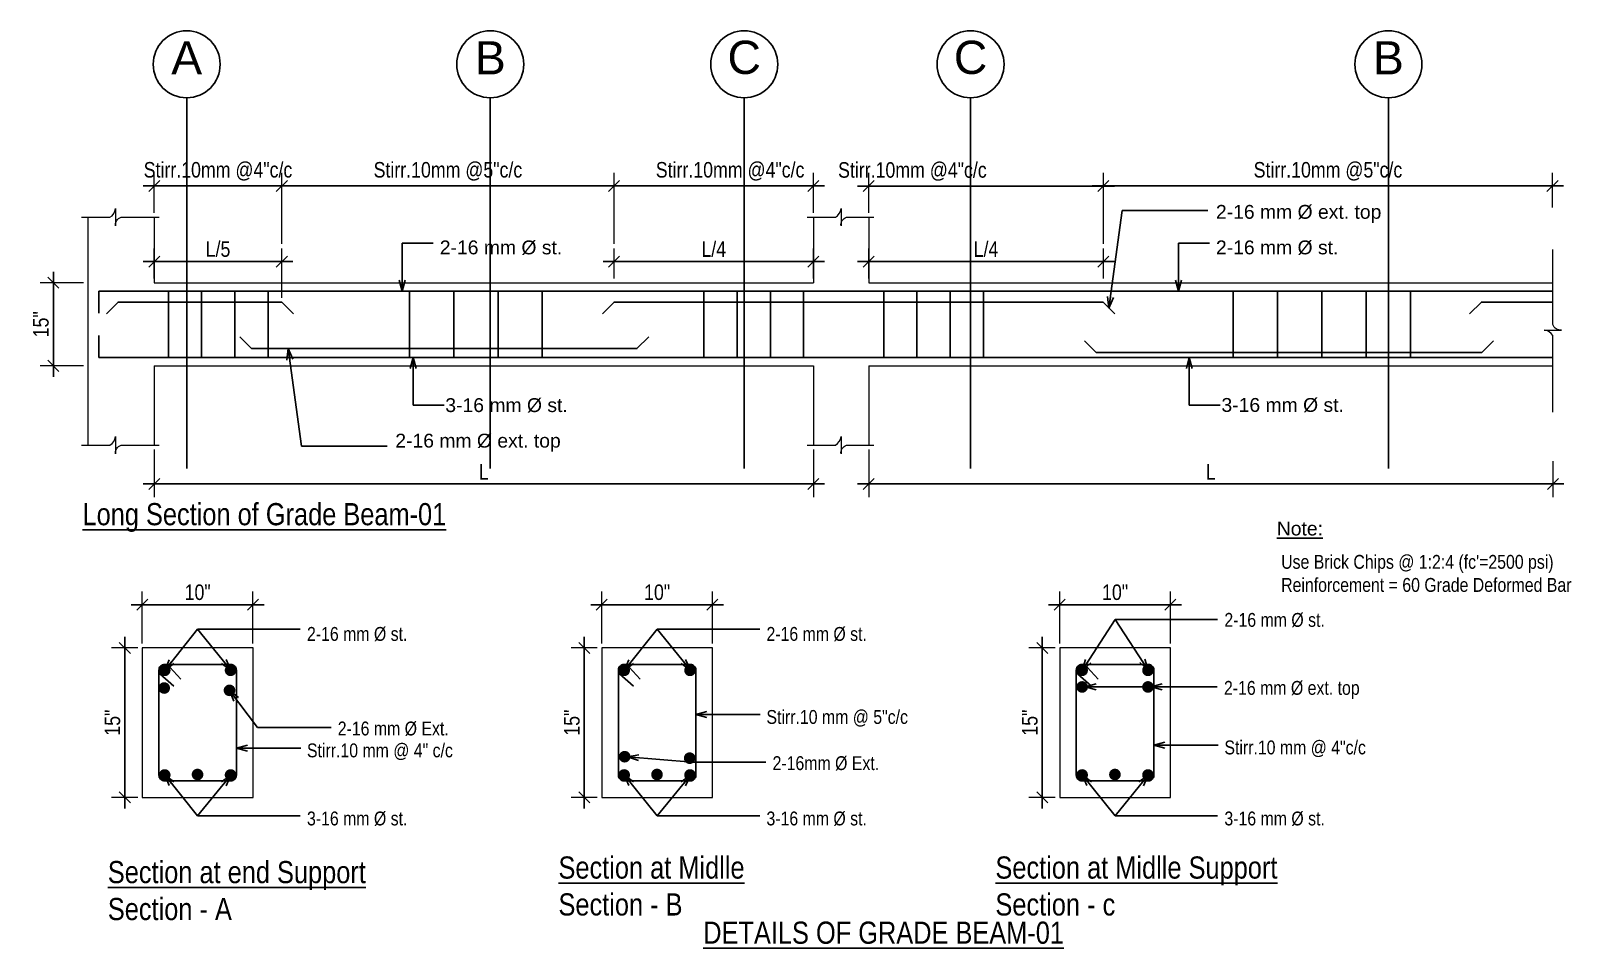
# Model space of a CAD drawing. Header units: inches. Extents: x -4010 to 92088, y -38563 to -1318.
# Drawn here: x 49757.1 to 50035.4, y -26125.7 to -25960 of the extents above; entities that cross this region are included whole.
import ezdxf

# ---------------------------------------------------------------- set-up
doc = ezdxf.new("R2010")
doc.units = ezdxf.units.IN
doc.header["$MEASUREMENT"] = 0
doc.header["$PDMODE"] = 99
doc.layers.add('DIM', color=7, linetype='Continuous', lineweight=15)
doc.layers.add('LINE', color=8, linetype='Continuous', lineweight=13)
for name, color, linetype in [('Hatch', 3, 'Continuous'), ('Rod', 1, 'Continuous'), ('TEX', 7, 'Continuous')]:
    doc.layers.add(name, color=color, linetype=linetype)
doc.styles.add('R', font='arial.ttf')
doc.styles.get("Standard").update_dxf_attribs({"font": 'ARIALN.TTF'})
doc.styles.add('style0', font='swissel.ttf')
doc.dimstyles.new('_30', dxfattribs={"dimscale": 0.4, "dimtxt": 7, "dimasz": 5, "dimexe": 6, "dimexo": 2, "dimgap": 2, "dimtad": 1, "dimdec": 0, "dimzin": 3, "dimdsep": 46, "dimlunit": 3, "dimtxsty": 'Standard', "dimblk": 'OBLIQUE', "dimcen": 0, "dimdle": 5, "dimclrt": 7, "dimazin": 0, "dimtfac": 0.0375, "dimtdec": 0, "dimtofl": 0, "dimtmove": 0, "dimatfit": 3, "dimldrblk": 'OPEN30', "dimfxl": 6, "dimtvp": 0.8, "dimtolj": 1, "dimtzin": 0, "dimlwe": -1, "dimarcsym": 0})

msp = doc.modelspace()

# ---------------------------------------------------------------- texts
at = {"layer": 'TEX'}
for s, insert, char_height, attachment_point, style in [('A', (49785.23, -25967.892), 6, 8, 'R'), ('B', (49840.083, -25967.892), 6, 8, 'R'), ('C', (49885.961, -25967.892), 6, 8, 'R'), ('C', (49926.852, -25967.892), 6, 8, 'R'), ('B', (50002.335, -25967.892), 6, 8, 'R'), ('2-16 mm %%C ext. top', (49971.18, -25994.722), 2.5, 7, 'style0'), ('2-16 mm %%C st.', (49830.96, -26000.484), 2.5, 7, 'style0'), ('2-16 mm %%C st.', (49971.18, -26000.484), 2.5, 7, 'style0'), ('3-16 mm %%C st.', (49831.958, -26028.97), 2.5, 7, 'style0'), ('3-16 mm %%C st.', (49972.178, -26028.939), 2.5, 7, 'style0'), ('2-16 mm %%C ext. top', (49822.921, -26032.792), 2.5, 1, 'style0'), ('{\\LNote:}', (49982.174, -26051.199), 2.5, 7, 'style0'), ("{\\fArial Narrow|b0|i0|c0|p34;Use Brick Chips @ 1:2:4 (fc'=2500 psi)\\PReinforcement = 60 Grade Deformed Bar}", (49982.963, -26061.386), 2.5, 7, 'style0'), ('{\\fArial Narrow|b0|i0|c0|p34;2-16 mm %%C st.}', (49806.965, -26070.295), 2.5, 7, 'style0'), ('{\\fArial Narrow|b0|i0|c0|p34;2-16 mm %%C st.}', (49889.978, -26070.295), 2.5, 7, 'style0'), ('{\\fArial Narrow|b0|i0|c0|p34;2-16 mm %%C st.}', (49972.71, -26067.762), 2.5, 7, 'style0'), ('{\\fArial Narrow|b0|i0|c0|p34;2-16 mm %%C ext. top}', (49972.63, -26080.703), 2.5, 7, 'style0'), ('{\\fArial Narrow|b0|i0|c0|p34;Stirr.10 mm @ 5"c/c}', (49889.978, -26085.699), 2.5, 7, 'style0'), ('{\\fArial Narrow|b0|i0|c0|p34;2-16 mm %%C Ext.}', (49812.52, -26087.378), 2.5, 7, 'style0'), ('{\\fArial Narrow|b0|i0|c0|p34;Stirr.10 mm @ 4" c/c}', (49806.965, -26091.743), 2.5, 7, 'style0'), ('{\\fArial Narrow|b0|i0|c0|p34;Stirr.10 mm @ 4"c/c}', (49972.71, -26091.207), 2.5, 7, 'style0'), ('{\\fArial Narrow|b0|i0|c0|p34;2-16mm %%C Ext.}', (49891.077, -26093.634), 2.5, 7, 'style0'), ('{\\fArial Narrow|b0|i0|c0|p34;3-16 mm %%C st.}', (49806.965, -26103.629), 2.5, 7, 'style0'), ('{\\fArial Narrow|b0|i0|c0|p34;3-16 mm %%C st.}', (49889.978, -26103.629), 2.5, 7, 'style0'), ('{\\fArial Narrow|b0|i0|c0|p34;3-16 mm %%C st.}', (49972.71, -26103.629), 2.5, 7, 'style0')]:
    msp.add_mtext(s, dxfattribs=dict(at, insert=insert, char_height=char_height, attachment_point=attachment_point, style=style))
at = {"layer": 'TEX', "char_height": 3.9998, "attachment_point": 1}
for s, insert in [('{\\LLong Section of Grade Beam-01}', (49766.41, -26045.322)), ('{\\LSection at Midlle\\P}Section - B', (49852.401, -26109.146)), ('{\\LSection at Midlle} {\\LSupport\\P\\fArial Narrow|b0|i0|c0|p34;\\lSection - }c', (49931.343, -26109.146)), ('{\\LSection at end Support \\P}Section - A', (49770.984, -26109.97)), ('{\\LDETAILS OF GRADE BEAM-01 }', (49878.554, -26120.914))]:
    msp.add_mtext(s, dxfattribs=dict(at, insert=insert))

# ---------------------------------------------------------------- blocks, each defined once
blk = doc.blocks.new('_Oblique')
at = {"color": 0, "linetype": 'ByBlock', "lineweight": -2}
blk.add_line((-0.5, -0.5), (0.5, 0.5), dxfattribs=at)
blk = doc.blocks.new('*D896')
at = {"layer": 'Defpoints', "color": 0}
for p in [(49767.37, -26005.53), (49761.14, -26020.53), (49767.37, -26020.53)]:
    blk.add_point(p, dxfattribs=at)
at = {"layer": 'DIM', "color": 0, "lineweight": -2}
blk.add_line((49761.14, -26003.53), (49761.14, -26022.53), dxfattribs=at)
at = {"layer": 'DIM', "color": 0}
for p, q in [((49766.57, -26005.53), (49758.74, -26005.53)), ((49766.57, -26020.53), (49758.74, -26020.53))]:
    blk.add_line(p, q, dxfattribs=at)
at = {"layer": 'DIM', "color": 0, "lineweight": -2, "xscale": 2, "yscale": 2, "zscale": 2}
for p, rotation in [((49761.14, -26005.53), 90), ((49761.14, -26020.53), 270)]:
    blk.add_blockref('_Oblique', p, dxfattribs=dict(at, rotation=rotation))
at = {"layer": 'DIM', "color": 7, "insert": (49758.91, -26013.03), "char_height": 2.8, "attachment_point": 5, "rotation": 90}
blk.add_mtext('\\A1;15"', dxfattribs=at)
blk = doc.blocks.new('_Open30')
at = {"color": 0, "linetype": 'ByBlock', "lineweight": -2}
for p, q in [((-1, 0.27), (0, 0)), ((0, 0), (-1, -0.27)), ((0, 0), (-1, 0))]:
    blk.add_line(p, q, dxfattribs=at)
blk = doc.blocks.new('*D897')
at = {"layer": 'Defpoints', "color": 0}
for p in [(50031.99, -25988.04), (50031.99, -25992.74), (49950.84, -25999.31)]:
    blk.add_point(p, dxfattribs=at)
at = {"layer": 'DIM', "color": 0}
for p, q in [((49950.84, -25998.51), (49950.84, -25985.64)), ((50031.99, -25991.94), (50031.99, -25985.64))]:
    blk.add_line(p, q, dxfattribs=at)
at = {"layer": 'DIM', "color": 0, "lineweight": -2}
blk.add_line((49948.84, -25988.04), (50033.99, -25988.04), dxfattribs=at)
at = {"layer": 'DIM', "color": 0, "lineweight": -2, "xscale": 2, "yscale": 2, "zscale": 2, "rotation": 180}
blk.add_blockref('_Oblique', (49950.84, -25988.04), dxfattribs=at)
at = {"layer": 'DIM', "color": 0, "lineweight": -2, "xscale": 2, "yscale": 2, "zscale": 2}
blk.add_blockref('_Oblique', (50031.99, -25988.04), dxfattribs=at)
at = {"layer": 'DIM', "color": 7, "insert": (49991.42, -25985.4), "char_height": 2.8, "attachment_point": 5}
blk.add_mtext('\\A1;Stirr.10mm @5"c/c', dxfattribs=at)
blk = doc.blocks.new('*D898')
at = {"layer": 'Defpoints', "color": 0}
for p in [(49898.45, -25988.04), (49898.45, -25993.7), (49862.45, -25999.31)]:
    blk.add_point(p, dxfattribs=at)
at = {"layer": 'DIM', "color": 0}
for p, q in [((49862.45, -25998.51), (49862.45, -25985.64)), ((49898.45, -25992.9), (49898.45, -25985.64))]:
    blk.add_line(p, q, dxfattribs=at)
at = {"layer": 'DIM', "color": 0, "lineweight": -2}
blk.add_line((49860.45, -25988.04), (49900.45, -25988.04), dxfattribs=at)
at = {"layer": 'DIM', "color": 0, "lineweight": -2, "xscale": 2, "yscale": 2, "zscale": 2, "rotation": 180}
blk.add_blockref('_Oblique', (49862.45, -25988.04), dxfattribs=at)
at = {"layer": 'DIM', "color": 0, "lineweight": -2, "xscale": 2, "yscale": 2, "zscale": 2}
blk.add_blockref('_Oblique', (49898.45, -25988.04), dxfattribs=at)
at = {"layer": 'DIM', "color": 7, "insert": (49883.41, -25985.4), "char_height": 2.8, "attachment_point": 5}
blk.add_mtext('\\A1;Stirr.10mm @4"c/c', dxfattribs=at)
blk = doc.blocks.new('*D899')
at = {"layer": 'Defpoints', "color": 0}
for p in [(49898.45, -26001.71), (49862.45, -26005.53), (49898.45, -26005.53)]:
    blk.add_point(p, dxfattribs=at)
at = {"layer": 'DIM', "color": 0}
for p, q in [((49862.45, -26004.73), (49862.45, -25999.31)), ((49898.45, -26004.73), (49898.45, -25999.31))]:
    blk.add_line(p, q, dxfattribs=at)
at = {"layer": 'DIM', "color": 0, "lineweight": -2}
blk.add_line((49860.45, -26001.71), (49900.45, -26001.71), dxfattribs=at)
at = {"layer": 'DIM', "color": 0, "lineweight": -2, "xscale": 2, "yscale": 2, "zscale": 2, "rotation": 180}
blk.add_blockref('_Oblique', (49862.45, -26001.71), dxfattribs=at)
at = {"layer": 'DIM', "color": 0, "lineweight": -2, "xscale": 2, "yscale": 2, "zscale": 2}
blk.add_blockref('_Oblique', (49898.45, -26001.71), dxfattribs=at)
at = {"layer": 'DIM', "color": 7, "insert": (49880.45, -25999.47), "char_height": 2.8, "attachment_point": 5}
blk.add_mtext('\\A1;L/4', dxfattribs=at)
blk = doc.blocks.new('*D900')
at = {"layer": 'Defpoints', "color": 0}
for p in [(49862.45, -25988.04), (49802.42, -25999.31), (49862.45, -25999.31)]:
    blk.add_point(p, dxfattribs=at)
at = {"layer": 'DIM', "color": 0}
for p, q in [((49802.42, -25998.51), (49802.42, -25985.64)), ((49862.45, -25998.51), (49862.45, -25985.64))]:
    blk.add_line(p, q, dxfattribs=at)
at = {"layer": 'DIM', "color": 0, "lineweight": -2}
blk.add_line((49800.42, -25988.04), (49864.45, -25988.04), dxfattribs=at)
at = {"layer": 'DIM', "color": 0, "lineweight": -2, "xscale": 2, "yscale": 2, "zscale": 2, "rotation": 180}
blk.add_blockref('_Oblique', (49802.42, -25988.04), dxfattribs=at)
at = {"layer": 'DIM', "color": 0, "lineweight": -2, "xscale": 2, "yscale": 2, "zscale": 2}
blk.add_blockref('_Oblique', (49862.45, -25988.04), dxfattribs=at)
at = {"layer": 'DIM', "color": 7, "insert": (49832.43, -25985.4), "char_height": 2.8, "attachment_point": 5}
blk.add_mtext('\\A1;Stirr.10mm @5"c/c', dxfattribs=at)
blk = doc.blocks.new('*D901')
at = {"layer": 'Defpoints', "color": 0}
for p in [(49802.42, -25988.04), (49779.37, -25993.7), (49802.42, -25999.31)]:
    blk.add_point(p, dxfattribs=at)
at = {"layer": 'DIM', "color": 0}
for p, q in [((49779.37, -25992.9), (49779.37, -25985.64)), ((49802.42, -25998.51), (49802.42, -25985.64))]:
    blk.add_line(p, q, dxfattribs=at)
at = {"layer": 'DIM', "color": 0, "lineweight": -2}
blk.add_line((49777.37, -25988.04), (49804.42, -25988.04), dxfattribs=at)
at = {"layer": 'DIM', "color": 0, "lineweight": -2, "xscale": 2, "yscale": 2, "zscale": 2, "rotation": 180}
blk.add_blockref('_Oblique', (49779.37, -25988.04), dxfattribs=at)
at = {"layer": 'DIM', "color": 0, "lineweight": -2, "xscale": 2, "yscale": 2, "zscale": 2}
blk.add_blockref('_Oblique', (49802.42, -25988.04), dxfattribs=at)
at = {"layer": 'DIM', "color": 7, "insert": (49790.89, -25985.4), "char_height": 2.8, "attachment_point": 5}
blk.add_mtext('\\A1;Stirr.10mm @4"c/c', dxfattribs=at)
blk = doc.blocks.new('*D902')
at = {"layer": 'Defpoints', "color": 0}
for p in [(49950.84, -25988.07), (49908.45, -25993.7), (49950.84, -25999.31)]:
    blk.add_point(p, dxfattribs=at)
at = {"layer": 'DIM', "color": 0}
for p, q in [((49908.45, -25992.9), (49908.45, -25985.67)), ((49950.84, -25998.51), (49950.84, -25985.67))]:
    blk.add_line(p, q, dxfattribs=at)
at = {"layer": 'DIM', "color": 0, "lineweight": -2}
blk.add_line((49906.45, -25988.07), (49952.84, -25988.07), dxfattribs=at)
at = {"layer": 'DIM', "color": 0, "lineweight": -2, "xscale": 2, "yscale": 2, "zscale": 2, "rotation": 180}
blk.add_blockref('_Oblique', (49908.45, -25988.07), dxfattribs=at)
at = {"layer": 'DIM', "color": 0, "lineweight": -2, "xscale": 2, "yscale": 2, "zscale": 2}
blk.add_blockref('_Oblique', (49950.84, -25988.07), dxfattribs=at)
at = {"layer": 'DIM', "color": 7, "insert": (49916.34, -25985.43), "char_height": 2.8, "attachment_point": 5}
blk.add_mtext('\\A1;Stirr.10mm @4"c/c', dxfattribs=at)
blk = doc.blocks.new('*D903')
at = {"layer": 'Defpoints', "color": 0}
for p in [(49950.84, -26001.71), (49908.45, -26005.53), (49950.84, -26005.53)]:
    blk.add_point(p, dxfattribs=at)
at = {"layer": 'DIM', "color": 0}
for p, q in [((49908.45, -26004.73), (49908.45, -25999.31)), ((49950.84, -26004.73), (49950.84, -25999.31))]:
    blk.add_line(p, q, dxfattribs=at)
at = {"layer": 'DIM', "color": 0, "lineweight": -2}
blk.add_line((49906.45, -26001.71), (49952.84, -26001.71), dxfattribs=at)
at = {"layer": 'DIM', "color": 0, "lineweight": -2, "xscale": 2, "yscale": 2, "zscale": 2, "rotation": 180}
blk.add_blockref('_Oblique', (49908.45, -26001.71), dxfattribs=at)
at = {"layer": 'DIM', "color": 0, "lineweight": -2, "xscale": 2, "yscale": 2, "zscale": 2}
blk.add_blockref('_Oblique', (49950.84, -26001.71), dxfattribs=at)
at = {"layer": 'DIM', "color": 7, "insert": (49929.64, -25999.47), "char_height": 2.8, "attachment_point": 5}
blk.add_mtext('\\A1;{\\fArial Narrow|b0|i0|c0|p34;L/4}', dxfattribs=at)
blk = doc.blocks.new('*D904')
at = {"layer": 'Defpoints', "color": 0}
for p in [(49942.96, -26063.67), (49942.96, -26071.48), (49962.96, -26071.48)]:
    blk.add_point(p, dxfattribs=at)
at = {"layer": 'DIM', "color": 0}
for p, q in [((49942.96, -26070.68), (49942.96, -26061.27)), ((49962.96, -26070.68), (49962.96, -26061.27))]:
    blk.add_line(p, q, dxfattribs=at)
at = {"layer": 'DIM', "color": 0, "lineweight": -2}
blk.add_line((49964.96, -26063.67), (49940.96, -26063.67), dxfattribs=at)
at = {"layer": 'DIM', "color": 0, "lineweight": -2, "xscale": 2, "yscale": 2, "zscale": 2, "rotation": 180}
blk.add_blockref('_Oblique', (49942.96, -26063.67), dxfattribs=at)
at = {"layer": 'DIM', "color": 0, "lineweight": -2, "xscale": 2, "yscale": 2, "zscale": 2}
blk.add_blockref('_Oblique', (49962.96, -26063.67), dxfattribs=at)
at = {"layer": 'DIM', "color": 7, "insert": (49952.96, -26061.44), "char_height": 2.8, "attachment_point": 5}
blk.add_mtext('\\A1;10"', dxfattribs=at)
blk = doc.blocks.new('*D905')
at = {"layer": 'Defpoints', "color": 0}
for p in [(49860.22, -26063.67), (49860.22, -26071.48), (49880.22, -26071.48)]:
    blk.add_point(p, dxfattribs=at)
at = {"layer": 'DIM', "color": 0}
for p, q in [((49860.22, -26070.68), (49860.22, -26061.27)), ((49880.22, -26070.68), (49880.22, -26061.27))]:
    blk.add_line(p, q, dxfattribs=at)
at = {"layer": 'DIM', "color": 0, "lineweight": -2}
blk.add_line((49882.22, -26063.67), (49858.22, -26063.67), dxfattribs=at)
at = {"layer": 'DIM', "color": 0, "lineweight": -2, "xscale": 2, "yscale": 2, "zscale": 2, "rotation": 180}
blk.add_blockref('_Oblique', (49860.22, -26063.67), dxfattribs=at)
at = {"layer": 'DIM', "color": 0, "lineweight": -2, "xscale": 2, "yscale": 2, "zscale": 2}
blk.add_blockref('_Oblique', (49880.22, -26063.67), dxfattribs=at)
at = {"layer": 'DIM', "color": 7, "insert": (49870.22, -26061.44), "char_height": 2.8, "attachment_point": 5}
blk.add_mtext('\\A1;10"', dxfattribs=at)
blk = doc.blocks.new('*D906')
at = {"layer": 'Defpoints', "color": 0}
for p in [(49777.21, -26063.67), (49777.21, -26071.48), (49797.21, -26071.48)]:
    blk.add_point(p, dxfattribs=at)
at = {"layer": 'DIM', "color": 0}
for p, q in [((49777.21, -26070.68), (49777.21, -26061.27)), ((49797.21, -26070.68), (49797.21, -26061.27))]:
    blk.add_line(p, q, dxfattribs=at)
at = {"layer": 'DIM', "color": 0, "lineweight": -2}
blk.add_line((49799.21, -26063.67), (49775.21, -26063.67), dxfattribs=at)
at = {"layer": 'DIM', "color": 0, "lineweight": -2, "xscale": 2, "yscale": 2, "zscale": 2, "rotation": 180}
blk.add_blockref('_Oblique', (49777.21, -26063.67), dxfattribs=at)
at = {"layer": 'DIM', "color": 0, "lineweight": -2, "xscale": 2, "yscale": 2, "zscale": 2}
blk.add_blockref('_Oblique', (49797.21, -26063.67), dxfattribs=at)
at = {"layer": 'DIM', "color": 7, "insert": (49787.21, -26061.44), "char_height": 2.8, "attachment_point": 5}
blk.add_mtext('\\A1;10"', dxfattribs=at)
blk = doc.blocks.new('*D907')
at = {"layer": 'Defpoints', "color": 0}
for p in [(49779.37, -26034.85), (49898.45, -26034.85), (49898.45, -26041.87)]:
    blk.add_point(p, dxfattribs=at)
at = {"layer": 'DIM', "color": 0}
for p, q in [((49779.37, -26035.65), (49779.37, -26044.27)), ((49898.45, -26035.65), (49898.45, -26044.27))]:
    blk.add_line(p, q, dxfattribs=at)
at = {"layer": 'DIM', "color": 0, "lineweight": -2}
blk.add_line((49777.37, -26041.87), (49900.45, -26041.87), dxfattribs=at)
at = {"layer": 'DIM', "color": 0, "lineweight": -2, "xscale": 2, "yscale": 2, "zscale": 2, "rotation": 180}
blk.add_blockref('_Oblique', (49779.37, -26041.87), dxfattribs=at)
at = {"layer": 'DIM', "color": 0, "lineweight": -2, "xscale": 2, "yscale": 2, "zscale": 2}
blk.add_blockref('_Oblique', (49898.45, -26041.87), dxfattribs=at)
at = {"layer": 'DIM', "color": 7, "insert": (49838.91, -26039.67), "char_height": 2.8, "attachment_point": 5}
blk.add_mtext('\\A1;L', dxfattribs=at)
blk = doc.blocks.new('*D908')
at = {"layer": 'Defpoints', "color": 0}
for p in [(49908.45, -26034.85), (50032.06, -26036.97), (50032.06, -26041.87)]:
    blk.add_point(p, dxfattribs=at)
at = {"layer": 'DIM', "color": 0}
for p, q in [((49908.45, -26035.65), (49908.45, -26044.27)), ((50032.06, -26037.77), (50032.06, -26044.27))]:
    blk.add_line(p, q, dxfattribs=at)
at = {"layer": 'DIM', "color": 0, "lineweight": -2}
blk.add_line((49906.45, -26041.87), (50034.06, -26041.87), dxfattribs=at)
at = {"layer": 'DIM', "color": 0, "lineweight": -2, "xscale": 2, "yscale": 2, "zscale": 2, "rotation": 180}
blk.add_blockref('_Oblique', (49908.45, -26041.87), dxfattribs=at)
at = {"layer": 'DIM', "color": 0, "lineweight": -2, "xscale": 2, "yscale": 2, "zscale": 2}
blk.add_blockref('_Oblique', (50032.06, -26041.87), dxfattribs=at)
at = {"layer": 'DIM', "color": 7, "insert": (49970.25, -26039.67), "char_height": 2.8, "attachment_point": 5}
blk.add_mtext('\\A1;L', dxfattribs=at)
blk = doc.blocks.new('*D909')
at = {"layer": 'Defpoints', "color": 0}
for p in [(49802.42, -26001.71), (49779.37, -26005.53), (49802.42, -26009.03)]:
    blk.add_point(p, dxfattribs=at)
at = {"layer": 'DIM', "color": 0}
for p, q in [((49779.37, -26004.73), (49779.37, -25999.31)), ((49802.42, -26008.23), (49802.42, -25999.31))]:
    blk.add_line(p, q, dxfattribs=at)
at = {"layer": 'DIM', "color": 0, "lineweight": -2}
blk.add_line((49777.37, -26001.71), (49804.42, -26001.71), dxfattribs=at)
at = {"layer": 'DIM', "color": 0, "lineweight": -2, "xscale": 2, "yscale": 2, "zscale": 2, "rotation": 180}
blk.add_blockref('_Oblique', (49779.37, -26001.71), dxfattribs=at)
at = {"layer": 'DIM', "color": 0, "lineweight": -2, "xscale": 2, "yscale": 2, "zscale": 2}
blk.add_blockref('_Oblique', (49802.42, -26001.71), dxfattribs=at)
at = {"layer": 'DIM', "color": 7, "insert": (49790.89, -25999.46), "char_height": 2.8, "attachment_point": 5}
blk.add_mtext('\\A1;L/5', dxfattribs=at)
blk = doc.blocks.new('*D951')
at = {"layer": 'Defpoints', "color": 0}
for p in [(49939.8, -26071.48), (49942.96, -26071.48), (49942.96, -26098.48)]:
    blk.add_point(p, dxfattribs=at)
at = {"layer": 'DIM', "color": 0, "lineweight": -2}
blk.add_line((49939.8, -26100.48), (49939.8, -26069.48), dxfattribs=at)
at = {"layer": 'DIM', "color": 0}
for p, q in [((49942.16, -26071.48), (49937.4, -26071.48)), ((49942.16, -26098.48), (49937.4, -26098.48))]:
    blk.add_line(p, q, dxfattribs=at)
at = {"layer": 'DIM', "color": 0, "lineweight": -2, "xscale": 2, "yscale": 2, "zscale": 2}
for p, rotation in [((49939.8, -26071.48), 90), ((49939.8, -26098.48), 270)]:
    blk.add_blockref('_Oblique', p, dxfattribs=dict(at, rotation=rotation))
at = {"layer": 'DIM', "color": 7, "insert": (49937.57, -26084.98), "char_height": 2.8, "attachment_point": 5, "rotation": 90}
blk.add_mtext('\\A1;15"', dxfattribs=at)
blk = doc.blocks.new('*D910')
at = {"layer": 'Defpoints', "color": 0}
for p in [(49857.07, -26071.48), (49860.22, -26071.48), (49860.22, -26098.48)]:
    blk.add_point(p, dxfattribs=at)
at = {"layer": 'DIM', "color": 0, "lineweight": -2}
blk.add_line((49857.07, -26100.48), (49857.07, -26069.48), dxfattribs=at)
at = {"layer": 'DIM', "color": 0}
for p, q in [((49859.42, -26071.48), (49854.67, -26071.48)), ((49859.42, -26098.48), (49854.67, -26098.48))]:
    blk.add_line(p, q, dxfattribs=at)
at = {"layer": 'DIM', "color": 0, "lineweight": -2, "xscale": 2, "yscale": 2, "zscale": 2}
for p, rotation in [((49857.07, -26071.48), 90), ((49857.07, -26098.48), 270)]:
    blk.add_blockref('_Oblique', p, dxfattribs=dict(at, rotation=rotation))
at = {"layer": 'DIM', "color": 7, "insert": (49854.84, -26084.98), "char_height": 2.8, "attachment_point": 5, "rotation": 90}
blk.add_mtext('\\A1;15"', dxfattribs=at)
blk = doc.blocks.new('*D911')
at = {"layer": 'Defpoints', "color": 0}
for p in [(49774.06, -26071.48), (49777.21, -26071.48), (49777.21, -26098.48)]:
    blk.add_point(p, dxfattribs=at)
at = {"layer": 'DIM', "color": 0, "lineweight": -2}
blk.add_line((49774.06, -26100.48), (49774.06, -26069.48), dxfattribs=at)
at = {"layer": 'DIM', "color": 0}
for p, q in [((49776.41, -26071.48), (49771.66, -26071.48)), ((49776.41, -26098.48), (49771.66, -26098.48))]:
    blk.add_line(p, q, dxfattribs=at)
at = {"layer": 'DIM', "color": 0, "lineweight": -2, "xscale": 2, "yscale": 2, "zscale": 2}
for p, rotation in [((49774.06, -26071.48), 90), ((49774.06, -26098.48), 270)]:
    blk.add_blockref('_Oblique', p, dxfattribs=dict(at, rotation=rotation))
at = {"layer": 'DIM', "color": 7, "insert": (49771.83, -26084.98), "char_height": 2.8, "attachment_point": 5, "rotation": 90}
blk.add_mtext('\\A1;15"', dxfattribs=at)

# ---------------------------------------------------------------- dimensions: what is measured, and where the dimension line sits
at = {"layer": 'DIM'}
for base, p1, p2, picture, middle in [((49802.417, -25988.039), (49779.369, -25993.696), (49802.417, -25999.308), '*D901', (49790.893, -25988.039)), ((49898.446, -25988.039), (49862.446, -25999.312), (49898.446, -25993.696), '*D898', (49883.41, -25988.039)), ((49950.844, -25988.07), (49908.446, -25993.696), (49950.844, -25999.312), '*D902', (49916.344, -25988.07))]:
    dim = msp.add_linear_dim(base=base, p1=p1, p2=p2, angle=180, text='Stirr.10mm @4"c/c', dimstyle='_30', dxfattribs=at)
    dim.commit()
    dim.dimension.update_dxf_attribs({"geometry": picture, "text_midpoint": middle, "dimtype": 160})
for base, p1, p2, angle, text, picture, middle in [((49862.446, -25988.039), (49802.417, -25999.308), (49862.446, -25999.312), 180, 'Stirr.10mm @5"c/c', '*D900', (49832.431, -25985.402)), ((50031.987, -25988.039), (49950.844, -25999.312), (50031.987, -25992.743), 180, 'Stirr.10mm @5"c/c', '*D897', (49991.415, -25985.402)), ((49761.136, -26020.529), (49767.369, -26005.529), (49767.369, -26020.529), 90, '15"', '*D896', (49758.907, -26013.029)), ((49774.056, -26071.479), (49777.212, -26098.479), (49777.212, -26071.479), 90, '15"', '*D911', (49771.826, -26084.979)), ((49857.068, -26071.479), (49860.224, -26098.479), (49860.224, -26071.479), 90, '15"', '*D910', (49854.838, -26084.979)), ((49939.8, -26071.479), (49942.956, -26098.479), (49942.956, -26071.479), 90, '15"', '*D951', (49937.57, -26084.979))]:
    dim = msp.add_linear_dim(base=base, p1=p1, p2=p2, angle=angle, text=text, dimstyle='_30', dxfattribs=at)
    dim.commit()
    dim.dimension.update_dxf_attribs({"geometry": picture, "text_midpoint": middle})
for base, p1, p2, text, picture, middle in [((49802.417, -26001.708), (49779.369, -26005.529), (49802.417, -26009.029), 'L/5', '*D909', (49790.893, -25999.46)), ((49898.446, -26001.712), (49862.446, -26005.529), (49898.446, -26005.529), 'L/4', '*D899', (49880.446, -25999.466)), ((49950.844, -26001.712), (49908.446, -26005.529), (49950.844, -26005.529), '{\\fArial Narrow|b0|i0|c0|p34;L/4}', '*D903', (49929.645, -25999.466)), ((49898.446, -26041.874), (49779.369, -26034.854), (49898.446, -26034.854), 'L', '*D907', (49838.908, -26039.674)), ((50032.055, -26041.874), (49908.446, -26034.854), (50032.055, -26036.973), 'L', '*D908', (49970.251, -26039.674)), ((49777.212, -26063.674), (49797.212, -26071.479), (49777.212, -26071.479), '10"', '*D906', (49787.212, -26061.444)), ((49860.224, -26063.674), (49880.224, -26071.479), (49860.224, -26071.479), '10"', '*D905', (49870.224, -26061.444)), ((49942.956, -26063.674), (49962.956, -26071.479), (49942.956, -26071.479), '10"', '*D904', (49952.956, -26061.444))]:
    dim = msp.add_linear_dim(base=base, p1=p1, p2=p2, text=text, dimstyle='_30', dxfattribs=at)
    dim.commit()
    dim.dimension.update_dxf_attribs({"geometry": picture, "text_midpoint": middle})

# ---------------------------------------------------------------- linework, layer by layer
at = {"layer": 'Hatch'}
for p, q in [((49785.23, -26039.1), (49785.23, -25972.119)), ((49840.083, -26039.1), (49840.083, -25972.119)), ((49885.961, -26039.1), (49885.961, -25972.119)), ((49926.852, -26039.1), (49926.852, -25972.119)), ((50002.335, -26039.1), (50002.335, -25972.119))]:
    msp.add_line(p, q, dxfattribs=at)
for centre in [(49785.23, -25966.068), (49840.083, -25966.068), (49885.961, -25966.068), (49926.852, -25966.068), (50002.335, -25966.068)]:
    msp.add_circle(centre, 6.051, dxfattribs=at)
at = {"layer": 'LINE'}
for p, q in [((49767.369, -25993.696), (49767.369, -26034.854)), ((49779.369, -25993.696), (49779.369, -26005.529)), ((49898.446, -25993.696), (49898.446, -26005.529)), ((49898.446, -25993.696), (49898.446, -26005.529)), ((49908.446, -25993.696), (49908.446, -26005.529)), ((49779.369, -26005.529), (49898.446, -26005.529)), ((49908.446, -26005.529), (50032.055, -26005.529)), ((49779.369, -26020.529), (49779.369, -26034.854)), ((49779.369, -26020.529), (49898.446, -26020.529)), ((49898.446, -26020.529), (49898.446, -26034.854)), ((49898.446, -26020.529), (49898.446, -26034.854)), ((49908.446, -26020.529), (49908.446, -26034.854)), ((49908.446, -26020.529), (50032.055, -26020.529))]:
    msp.add_line(p, q, dxfattribs=at)
for points in [[(49766.205, -25993.696), (49771.369, -25993.696, 0.2516591), (49772.369, -25992.128), (49772.369, -25995.265, -0.3614804), (49773.369, -25993.696), (49780.276, -25993.696)], [(49897.329, -25993.696), (49902.443, -25993.696, 0.2516591), (49903.443, -25992.128), (49903.443, -25995.265, -0.3614804), (49904.443, -25993.696), (49909.351, -25993.696)], [(50032.055, -26028.872), (50032.055, -26015.07, 0.2516591), (50030.487, -26014.07), (50033.623, -26014.07, -0.3614804), (50032.055, -26013.07), (50032.055, -25999.487)], [(49766.205, -26034.854), (49771.369, -26034.854, 0.2516591), (49772.369, -26033.285), (49772.369, -26036.422, -0.3614804), (49773.369, -26034.854), (49780.276, -26034.854)], [(49897.329, -26034.854), (49902.443, -26034.854, 0.2516591), (49903.443, -26033.285), (49903.443, -26036.422, -0.3614804), (49904.443, -26034.854), (49909.351, -26034.854)]]:
    msp.add_lwpolyline(points, format="xyb", dxfattribs=at)
for points in [[(49777.212, -26098.479), (49797.212, -26098.479), (49797.212, -26071.479), (49777.212, -26071.479)], [(49860.224, -26098.479), (49880.224, -26098.479), (49880.224, -26071.479), (49860.224, -26071.479)], [(49942.956, -26098.479), (49962.956, -26098.479), (49962.956, -26071.479), (49942.956, -26071.479)]]:
    msp.add_lwpolyline(points, close=True, dxfattribs=at)
at = {"layer": 'Rod'}
for p, q in [((49769.369, -26007.029), (49769.369, -26011.029)), ((49769.369, -26011.029), (49769.369, -26007.029)), ((49769.369, -26007.029), (50032.055, -26007.029)), ((49781.937, -26007.029), (49781.937, -26019.029)), ((49787.937, -26007.029), (49787.937, -26019.029)), ((49793.937, -26007.029), (49793.937, -26019.029)), ((49799.937, -26007.029), (49799.937, -26019.029)), ((49825.478, -26007.029), (49825.478, -26019.029)), ((49833.478, -26007.029), (49833.478, -26019.029)), ((49841.478, -26007.029), (49841.478, -26019.029)), ((49849.478, -26007.029), (49849.478, -26019.029)), ((49878.686, -26007.029), (49878.686, -26019.029)), ((49884.686, -26007.029), (49884.686, -26019.029)), ((49890.686, -26007.029), (49890.686, -26019.029)), ((49896.686, -26007.029), (49896.686, -26019.029)), ((49911.162, -26007.029), (49911.162, -26019.029)), ((49917.162, -26007.029), (49917.162, -26019.029)), ((49923.162, -26007.029), (49923.162, -26019.029)), ((49929.162, -26007.029), (49929.162, -26019.029)), ((49974.323, -26007.029), (49974.323, -26019.029)), ((49982.323, -26007.029), (49982.323, -26019.029)), ((49990.323, -26007.029), (49990.323, -26019.029)), ((49998.323, -26007.029), (49998.323, -26019.029)), ((50006.323, -26007.029), (50006.323, -26019.029)), ((49769.369, -26019.029), (49769.369, -26015.029)), ((49769.369, -26019.029), (49769.369, -26015.029)), ((49769.369, -26019.029), (50032.055, -26019.029))]:
    msp.add_line(p, q, dxfattribs=at)
for points in [[(49804.538, -26011.15), (49802.417, -26009.029), (49772.849, -26009.029), (49770.728, -26011.15)], [(49952.912, -26011.15), (49950.79, -26009.029), (49862.446, -26009.029), (49860.325, -26011.15)], [(50032.055, -26009.029), (50019.13, -26009.029), (50017.009, -26011.15)], [(49868.706, -26015.304), (49866.585, -26017.425), (49796.944, -26017.425), (49794.822, -26015.304)], [(50021.33, -26016.003), (50019.209, -26018.124), (49949.568, -26018.124), (49947.446, -26016.003)], [(50032.055, -26019.029), (49932.446, -26019.029)]]:
    msp.add_lwpolyline(points, dxfattribs=at)
for points in [[(49781.212, -26095.479), (49793.212, -26095.479, 0.4142136), (49794.212, -26094.479), (49794.212, -26075.479, 0.4142136), (49793.212, -26074.479), (49781.212, -26074.479, 0.4142136), (49780.212, -26075.479), (49780.212, -26094.479, 0.4142136)], [(49864.224, -26095.479), (49876.224, -26095.479, 0.4142136), (49877.224, -26094.479), (49877.224, -26075.479, 0.4142136), (49876.224, -26074.479), (49864.224, -26074.479, 0.4142136), (49863.224, -26075.479), (49863.224, -26094.479, 0.4142136)], [(49946.956, -26095.479), (49958.956, -26095.479, 0.4142136), (49959.956, -26094.479), (49959.956, -26075.479, 0.4142136), (49958.956, -26074.479), (49946.956, -26074.479, 0.4142136), (49945.956, -26075.479), (49945.956, -26094.479, 0.4142136)]]:
    msp.add_lwpolyline(points, format="xyb", close=True, dxfattribs=at)
at = {"layer": 'Rod', "const_width": 1.05}
for points in [[(49780.738, -26075.53, -1), (49781.788, -26075.53, -1)], [(49793.685, -26075.53, 1), (49792.635, -26075.53, 1)], [(49863.75, -26075.53, -1), (49864.8, -26075.53, -1)], [(49876.697, -26075.53, 1), (49875.647, -26075.53, 1)], [(49946.482, -26075.53, -1), (49947.532, -26075.53, -1)], [(49959.43, -26075.53, 1), (49958.38, -26075.53, 1)], [(49780.647, -26078.724, -1), (49781.697, -26078.724, -1)], [(49792.443, -26079.147, -1), (49793.493, -26079.147, -1)], [(49946.482, -26078.53, -1), (49947.532, -26078.53, -1)], [(49959.43, -26078.53, 1), (49958.38, -26078.53, 1)], [(49863.837, -26091.128, 1), (49864.887, -26091.128, 1)], [(49875.578, -26091.389, 1), (49876.628, -26091.389, 1)], [(49780.738, -26094.429, 1), (49781.788, -26094.429, 1)], [(49786.664, -26094.347, 1), (49787.714, -26094.347, 1)], [(49793.685, -26094.429, -1), (49792.635, -26094.429, -1)], [(49863.75, -26094.429, 1), (49864.8, -26094.429, 1)], [(49869.676, -26094.347, 1), (49870.726, -26094.347, 1)], [(49876.697, -26094.429, -1), (49875.647, -26094.429, -1)], [(49946.482, -26094.429, 1), (49947.532, -26094.429, 1)], [(49952.408, -26094.347, 1), (49953.458, -26094.347, 1)], [(49959.43, -26094.429, -1), (49958.38, -26094.429, -1)]]:
    msp.add_lwpolyline(points, format="xyb", close=True, dxfattribs=at)
at = {"layer": 'Rod'}
for points in [[(49780.342, -26075.071, 0.2624441), (49780.397, -26076.144), (49782.928, -26078.398)], [(49781.233, -26074.479, -0.3032581), (49782.157, -26074.984), (49784.16, -26077.094)], [(49863.354, -26075.071, 0.2624441), (49863.409, -26076.144), (49865.94, -26078.398)], [(49864.246, -26074.479, -0.3032581), (49865.169, -26074.984), (49867.172, -26077.094)], [(49946.086, -26075.071, 0.2624441), (49946.141, -26076.144), (49948.672, -26078.398)], [(49946.978, -26074.479, -0.3032581), (49947.901, -26074.984), (49949.905, -26077.094)]]:
    msp.add_lwpolyline(points, format="xyb", dxfattribs=at)

msp.set_redraw_order([(e.dxf.handle, doc.entitydb.next_handle()) for e in msp.query("TEXT MTEXT ATTDEF DIMENSION ARC_DIMENSION")])  # texts and dimensions are drawn at this point

# ---------------------------------------------------------------- leaders
at = {"layer": 'DIM'}
for points in [[(49951.851, -26010.089), (49954.217, -25992.487), (49969.739, -25992.487)], [(49824.183, -26007.029), (49824.183, -25998.395), (49829.776, -25998.395)], [(49964.403, -26007.029), (49964.403, -25998.395), (49969.996, -25998.395)], [(49803.592, -26017.425), (49805.957, -26035.027), (49821.48, -26035.027)], [(49826.153, -26019.029), (49826.153, -26027.663), (49831.746, -26027.663)], [(49966.373, -26019.029), (49966.373, -26027.663), (49971.966, -26027.663)], [(49947.007, -26075.53), (49952.956, -26066.364)], [(49958.956, -26075.479), (49952.956, -26066.364), (49971.488, -26066.364)], [(49781.263, -26075.53), (49787.212, -26068.121)], [(49793.212, -26075.479), (49787.212, -26068.121), (49805.743, -26068.121)], [(49864.275, -26075.53), (49870.224, -26068.121)], [(49876.224, -26075.479), (49870.224, -26068.121), (49888.755, -26068.121)], [(49947.532, -26078.53), (49971.408, -26078.53)], [(49959.47, -26078.53), (49971.408, -26078.53)], [(49792.968, -26079.147), (49798.006, -26085.836), (49811.333, -26085.836)], [(49877.224, -26083.525), (49888.868, -26083.525)], [(49794.212, -26089.57), (49805.856, -26089.57)], [(49959.956, -26089.033), (49971.6, -26089.033)], [(49864.887, -26091.14), (49876.563, -26092.092), (49889.89, -26092.092)], [(49781.263, -26094.429), (49787.212, -26101.824)], [(49793.212, -26094.479), (49787.212, -26101.824), (49805.743, -26101.824)], [(49864.275, -26094.429), (49870.224, -26101.824)], [(49876.224, -26094.479), (49870.224, -26101.824), (49888.755, -26101.824)], [(49947.007, -26094.429), (49952.956, -26101.824)], [(49958.956, -26094.479), (49952.956, -26101.824), (49971.488, -26101.824)]]:
    msp.add_leader(points, dimstyle='_30', dxfattribs=at)

doc.saveas('drawing.dxf')
